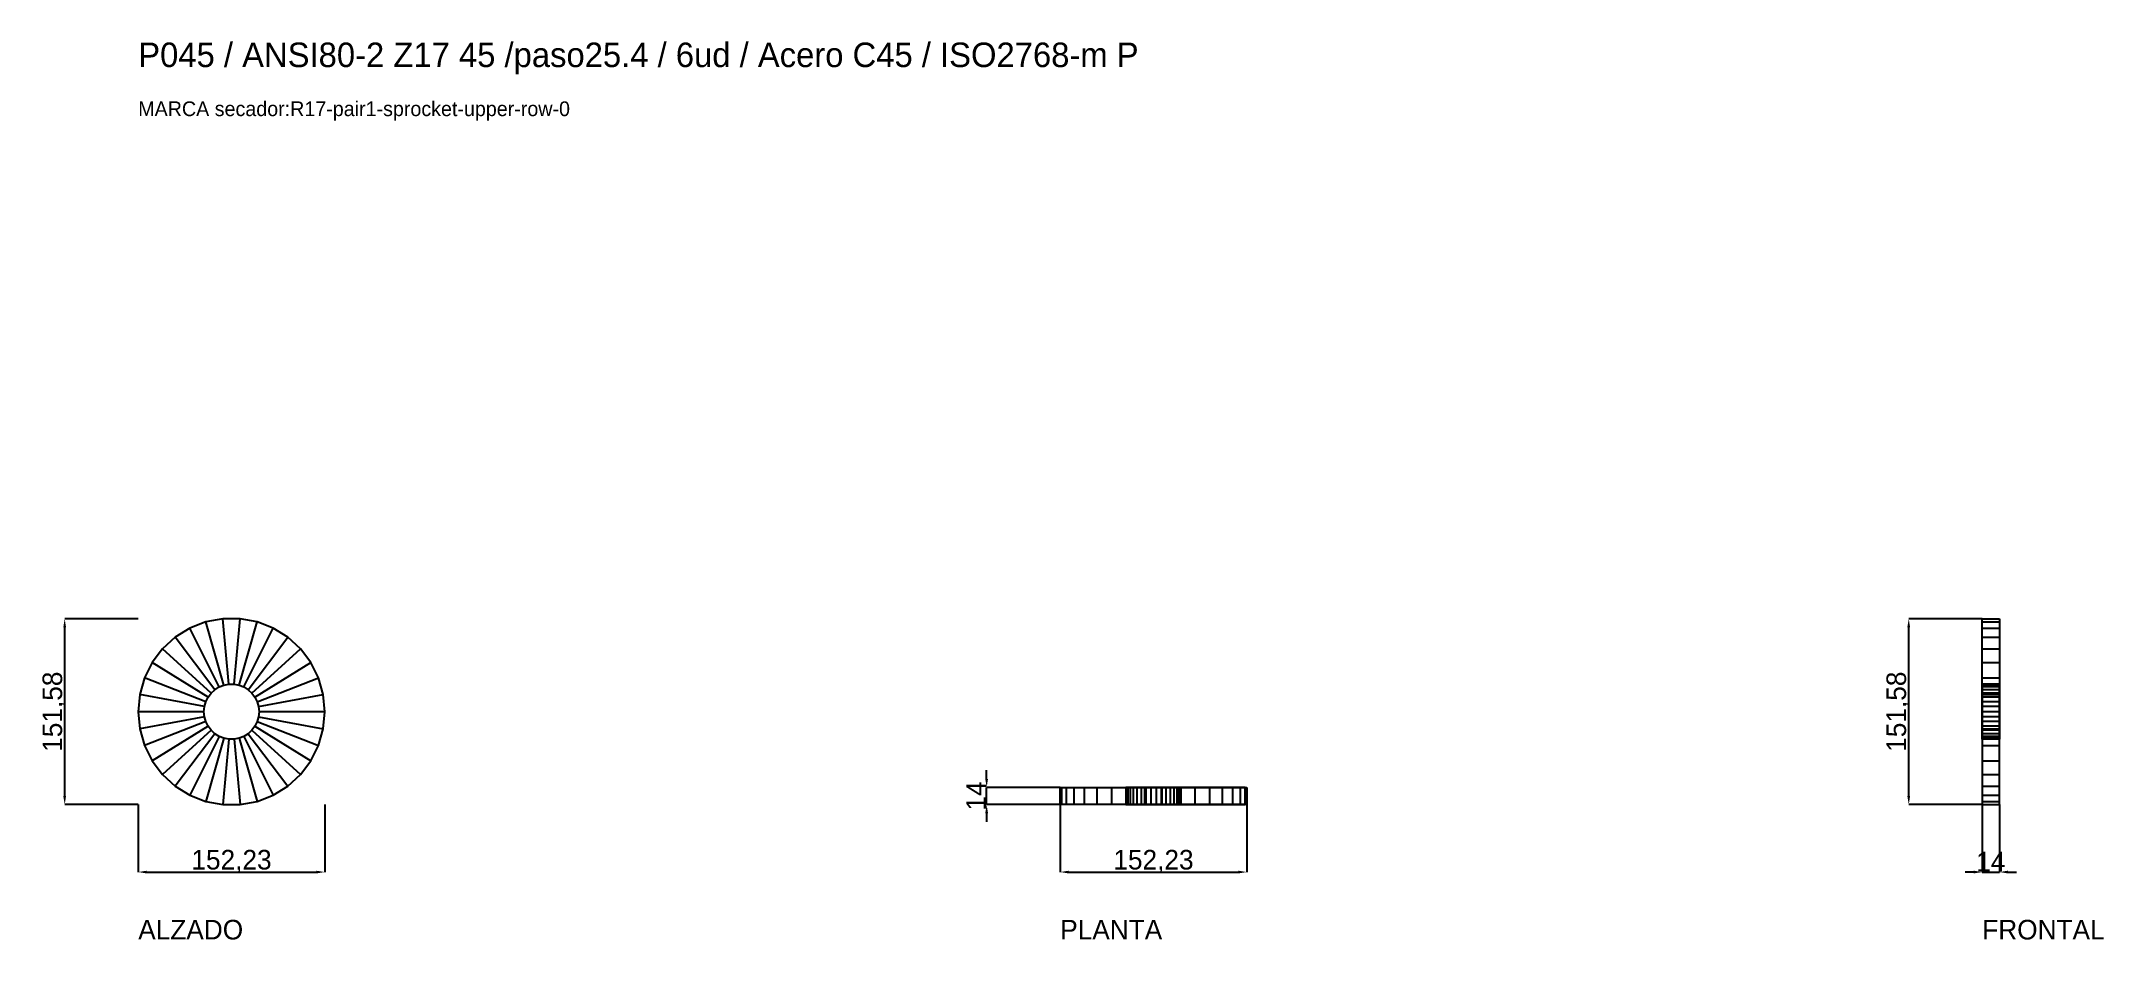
# Model space of a CAD drawing. Header units: millimetres. Extents: x -79 to 41330, y -75911 to 371.
# Drawn here: x -79 to 1604, y -60773 to -60040 of the extents above; entities that cross this region are included whole.
import ezdxf

# ---------------------------------------------------------------- set-up
doc = ezdxf.new("R2010")
doc.units = ezdxf.units.MM
for name, color, linetype in [('R17_COTAS_P', 1, 'Continuous'), ('R17_PIEZAS_P', 3, 'Continuous'), ('R17_TEXTOS', 7, 'Continuous')]:
    doc.layers.add(name, color=color, linetype=linetype)
doc.dimstyles.get("Standard").update_dxf_attribs({"dimtxt": 2.5, "dimasz": 2.5, "dimexe": 1.25, "dimexo": 0.625, "dimtad": 1, "dimcen": 2.5, "dimazin": 3, "dimtfac": 1, "dimtmove": 0, "dimatfit": 3})

msp = doc.modelspace()

# ---------------------------------------------------------------- texts
at = {"layer": 'R17_TEXTOS'}
for s, height, p in [('P045 / ANSI80-2 Z17 45 /paso25.4 / 6ud / Acero C45 / ISO2768-m P', 20, (0, -60060.695)), ('MARCA secador:R17-pair1-sprocket-upper-row-0', 12, (0, -60100.695)), ('ALZADO', 16, (0, -60772.277)), ('PLANTA', 16, (752.232, -60772.277)), ('FRONTAL', 16, (1504.463, -60772.277))]:
    msp.add_text(s, height=height, dxfattribs=at).set_placement(p)

# ---------------------------------------------------------------- blocks, each defined once
blk = doc.blocks.new('_CLOSEDFILLED')
at = {"color": 0, "linetype": 'BYBLOCK'}
blk.add_solid([(-1, 0.16), (0, 0), (-1, -0.16)], dxfattribs=at)
blk = doc.blocks.new('*D273')
for p, q in [((0, -60662.3), (0, -60717.3)), ((152.2, -60662.3), (152.2, -60717.3)), ((7, -60717.3), (145.2, -60717.3))]:
    blk.add_line(p, q)
at = {"layer": 'Defpoints'}
for p in [(0, -60662.3), (152.2, -60662.3), (0, -60717.3)]:
    blk.add_point(p, dxfattribs=at)
at = {"layer": 'R17_COTAS_P', "xscale": 7, "yscale": 7, "rotation": 180}
blk.add_blockref('_CLOSEDFILLED', (0, -60717.3), dxfattribs=at)
at = {"layer": 'R17_COTAS_P', "xscale": 7, "yscale": 7}
blk.add_blockref('_CLOSEDFILLED', (152.2, -60717.3), dxfattribs=at)
at = {"layer": 'R17_COTAS_P', "insert": (76.1, -60708.7), "char_height": 16, "attachment_point": 5}
blk.add_mtext('152,23', dxfattribs=at)
blk = doc.blocks.new('*D274')
for p, q in [((0, -60510.7), (-60, -60510.7)), ((-60, -60655.3), (-60, -60517.7)), ((0, -60662.3), (-60, -60662.3))]:
    blk.add_line(p, q)
at = {"layer": 'Defpoints'}
for p in [(0, -60510.7), (-60, -60662.3), (0, -60662.3)]:
    blk.add_point(p, dxfattribs=at)
at = {"layer": 'R17_COTAS_P', "xscale": 7, "yscale": 7}
for p, rotation in [((-60, -60510.7), 90), ((-60, -60662.3), 270)]:
    blk.add_blockref('_CLOSEDFILLED', p, dxfattribs=dict(at, rotation=rotation))
at = {"layer": 'R17_COTAS_P', "insert": (-68.6, -60586.5), "char_height": 16, "attachment_point": 5, "rotation": 90}
blk.add_mtext('151,58', dxfattribs=at)
blk = doc.blocks.new('*D275')
for p, q in [((752.2, -60662.3), (752.2, -60717.3)), ((904.5, -60662.3), (904.5, -60717.3)), ((759.2, -60717.3), (897.5, -60717.3))]:
    blk.add_line(p, q)
at = {"layer": 'Defpoints'}
for p in [(752.2, -60662.3), (904.5, -60662.3), (752.2, -60717.3)]:
    blk.add_point(p, dxfattribs=at)
at = {"layer": 'R17_COTAS_P', "xscale": 7, "yscale": 7, "rotation": 180}
blk.add_blockref('_CLOSEDFILLED', (752.2, -60717.3), dxfattribs=at)
at = {"layer": 'R17_COTAS_P', "xscale": 7, "yscale": 7}
blk.add_blockref('_CLOSEDFILLED', (904.5, -60717.3), dxfattribs=at)
at = {"layer": 'R17_COTAS_P', "insert": (828.3, -60708.7), "char_height": 16, "attachment_point": 5}
blk.add_mtext('152,23', dxfattribs=at)
blk = doc.blocks.new('*D276')
for p, q in [((692.2, -60641.3), (692.2, -60634.3)), ((752.2, -60648.3), (692.2, -60648.3)), ((692.2, -60662.3), (692.2, -60648.3)), ((752.2, -60662.3), (692.2, -60662.3)), ((692.2, -60669.3), (692.2, -60676.3))]:
    blk.add_line(p, q)
at = {"layer": 'Defpoints'}
for p in [(692.2, -60662.3), (752.2, -60648.3), (752.2, -60662.3)]:
    blk.add_point(p, dxfattribs=at)
at = {"layer": 'R17_COTAS_P', "xscale": 7, "yscale": 7}
for p, rotation in [((692.2, -60648.3), 270), ((692.2, -60662.3), 90)]:
    blk.add_blockref('_CLOSEDFILLED', p, dxfattribs=dict(at, rotation=rotation))
at = {"layer": 'R17_COTAS_P', "insert": (683.6, -60655.3), "char_height": 16, "attachment_point": 5, "rotation": 90}
blk.add_mtext('14', dxfattribs=at)
blk = doc.blocks.new('*D277')
for p, q in [((1504.5, -60662.3), (1504.5, -60717.3)), ((1518.5, -60662.3), (1518.5, -60717.3)), ((1497.5, -60717.3), (1490.5, -60717.3)), ((1504.5, -60717.3), (1518.5, -60717.3)), ((1525.5, -60717.3), (1532.5, -60717.3))]:
    blk.add_line(p, q)
at = {"layer": 'Defpoints'}
for p in [(1504.5, -60662.3), (1518.5, -60662.3), (1504.5, -60717.3)]:
    blk.add_point(p, dxfattribs=at)
at = {"layer": 'R17_COTAS_P', "xscale": 7, "yscale": 7}
blk.add_blockref('_CLOSEDFILLED', (1504.5, -60717.3), dxfattribs=at)
at = {"layer": 'R17_COTAS_P', "xscale": 7, "yscale": 7, "rotation": 180}
blk.add_blockref('_CLOSEDFILLED', (1518.5, -60717.3), dxfattribs=at)
at = {"layer": 'R17_COTAS_P', "insert": (1511.5, -60708.7), "char_height": 16, "attachment_point": 5}
blk.add_mtext('14', dxfattribs=at)
blk = doc.blocks.new('*D278')
for p, q in [((1504.5, -60510.7), (1444.5, -60510.7)), ((1444.5, -60655.3), (1444.5, -60517.7)), ((1504.5, -60662.3), (1444.5, -60662.3))]:
    blk.add_line(p, q)
at = {"layer": 'Defpoints'}
for p in [(1504.5, -60510.7), (1444.5, -60662.3), (1504.5, -60662.3)]:
    blk.add_point(p, dxfattribs=at)
at = {"layer": 'R17_COTAS_P', "xscale": 7, "yscale": 7}
for p, rotation in [((1444.5, -60510.7), 90), ((1444.5, -60662.3), 270)]:
    blk.add_blockref('_CLOSEDFILLED', p, dxfattribs=dict(at, rotation=rotation))
at = {"layer": 'R17_COTAS_P', "insert": (1435.8, -60586.5), "char_height": 16, "attachment_point": 5, "rotation": 90}
blk.add_mtext('151,58', dxfattribs=at)

# ---------------------------------------------------------------- dimensions: what is measured, and where the dimension line sits
at = {"layer": 'R17_COTAS_P'}
for base, p1, p2, picture, middle in [((-60, -60662.277), (0, -60662.277), (0, -60510.695), '*D274', (-68.625, -60586.486)), ((1444.463, -60662.277), (1504.463, -60662.277), (1504.463, -60510.695), '*D278', (1435.838, -60586.486)), ((692.232, -60662.277), (752.232, -60662.277), (752.232, -60648.277), '*D276', (683.607, -60655.277))]:
    dim = msp.add_linear_dim(base=base, p1=p1, p2=p2, angle=90, dimstyle='Standard', override={"dimtxt": 16, "dimasz": 7, "dimtad": 1, "dimdec": 2}, dxfattribs=at)
    dim.commit()
    dim.dimension.update_dxf_attribs({"geometry": picture, "text_midpoint": middle})
for base, p1, p2, picture, middle in [((0, -60717.277), (0, -60662.277), (152.232, -60662.277), '*D273', (76.116, -60708.652)), ((752.232, -60717.277), (752.232, -60662.277), (904.463, -60662.277), '*D275', (828.347, -60708.652)), ((1504.463, -60717.277), (1504.463, -60662.277), (1518.463, -60662.277), '*D277', (1511.463, -60708.652))]:
    dim = msp.add_linear_dim(base=base, p1=p1, p2=p2, dimstyle='Standard', override={"dimtxt": 16, "dimasz": 7, "dimtad": 1, "dimdec": 2}, dxfattribs=at)
    dim.commit()
    dim.dimension.update_dxf_attribs({"geometry": picture, "text_midpoint": middle})

# ---------------------------------------------------------------- linework, layer by layer
at = {"layer": 'R17_PIEZAS_P'}
for p, q in [((69.093, -60510.695), (55.286, -60513.276)), ((83.139, -60510.695), (69.093, -60510.695)), ((74.04, -60564.082), (69.093, -60510.695)), ((78.192, -60564.082), (83.139, -60510.695)), ((96.946, -60513.276), (83.139, -60510.695)), ((1504.463, -60513.276), (1504.463, -60510.695)), ((1504.463, -60510.695), (1518.463, -60510.695)), ((1504.463, -60564.082), (1504.463, -60510.695)), ((1518.463, -60510.695), (1518.463, -60513.276)), ((1518.463, -60510.695), (1518.463, -60564.082)), ((30.246, -60525.744), (19.866, -60535.207)), ((42.188, -60518.35), (30.246, -60525.744)), ((62.557, -60568.53), (30.246, -60525.744)), ((55.286, -60513.276), (42.188, -60518.35)), ((66.087, -60566.345), (42.188, -60518.35)), ((69.958, -60564.845), (55.286, -60513.276)), ((82.273, -60564.845), (96.946, -60513.276)), ((86.145, -60566.345), (110.044, -60518.35)), ((89.675, -60568.53), (121.986, -60525.744)), ((110.044, -60518.35), (96.946, -60513.276)), ((121.986, -60525.744), (110.044, -60518.35)), ((132.366, -60535.207), (121.986, -60525.744)), ((1504.463, -60518.35), (1504.463, -60513.276)), ((1504.463, -60513.276), (1518.463, -60513.276)), ((1504.463, -60564.845), (1504.463, -60513.276)), ((1504.463, -60525.744), (1504.463, -60518.35)), ((1504.463, -60518.35), (1518.463, -60518.35)), ((1504.463, -60566.345), (1504.463, -60518.35)), ((1504.463, -60535.207), (1504.463, -60525.744)), ((1504.463, -60525.744), (1518.463, -60525.744)), ((1504.463, -60568.53), (1504.463, -60525.744)), ((1518.463, -60513.276), (1518.463, -60518.35)), ((1518.463, -60513.276), (1518.463, -60564.845)), ((1518.463, -60518.35), (1518.463, -60525.744)), ((1518.463, -60518.35), (1518.463, -60566.345)), ((1518.463, -60525.744), (1518.463, -60535.207)), ((1518.463, -60525.744), (1518.463, -60568.53)), ((19.866, -60535.207), (11.401, -60546.416)), ((59.488, -60571.328), (19.866, -60535.207)), ((92.744, -60571.328), (132.366, -60535.207)), ((140.831, -60546.416), (132.366, -60535.207)), ((1504.463, -60546.416), (1504.463, -60535.207)), ((1504.463, -60535.207), (1518.463, -60535.207)), ((1504.463, -60571.328), (1504.463, -60535.207)), ((1518.463, -60535.207), (1518.463, -60546.416)), ((1518.463, -60535.207), (1518.463, -60571.328)), ((5.14, -60558.99), (1.296, -60572.5)), ((11.401, -60546.416), (5.14, -60558.99)), ((55.135, -60578.358), (5.14, -60558.99)), ((56.986, -60574.641), (11.401, -60546.416)), ((95.246, -60574.641), (140.831, -60546.416)), ((97.096, -60578.358), (147.092, -60558.99)), ((147.092, -60558.99), (140.831, -60546.416)), ((150.936, -60572.5), (147.092, -60558.99)), ((1504.463, -60558.99), (1504.463, -60546.416)), ((1504.463, -60546.416), (1518.463, -60546.416)), ((1504.463, -60574.641), (1504.463, -60546.416)), ((1504.463, -60572.5), (1504.463, -60558.99)), ((1504.463, -60558.99), (1518.463, -60558.99)), ((1504.463, -60578.358), (1504.463, -60558.99)), ((1518.463, -60546.416), (1518.463, -60558.99)), ((1518.463, -60546.416), (1518.463, -60574.641)), ((1518.463, -60558.99), (1518.463, -60572.5)), ((1518.463, -60558.99), (1518.463, -60578.358)), ((1.296, -60572.5), (0, -60586.486)), ((53.999, -60582.351), (1.296, -60572.5)), ((55.135, -60578.358), (56.986, -60574.641)), ((56.986, -60574.641), (59.488, -60571.328)), ((59.488, -60571.328), (62.557, -60568.53)), ((62.557, -60568.53), (66.087, -60566.345)), ((66.087, -60566.345), (69.958, -60564.845)), ((69.958, -60564.845), (74.04, -60564.082)), ((74.04, -60564.082), (78.192, -60564.082)), ((78.192, -60564.082), (82.273, -60564.845)), ((82.273, -60564.845), (86.145, -60566.345)), ((86.145, -60566.345), (89.675, -60568.53)), ((89.675, -60568.53), (92.744, -60571.328)), ((92.744, -60571.328), (95.246, -60574.641)), ((95.246, -60574.641), (97.096, -60578.358)), ((98.233, -60582.351), (150.936, -60572.5)), ((152.232, -60586.486), (150.936, -60572.5)), ((1504.463, -60564.082), (1504.463, -60564.845)), ((1518.463, -60564.082), (1504.463, -60564.082)), ((1504.463, -60564.845), (1504.463, -60566.345)), ((1518.463, -60564.845), (1504.463, -60564.845)), ((1504.463, -60566.345), (1504.463, -60568.53)), ((1518.463, -60566.345), (1504.463, -60566.345)), ((1504.463, -60568.53), (1504.463, -60571.328)), ((1518.463, -60568.53), (1504.463, -60568.53)), ((1504.463, -60571.328), (1504.463, -60574.641)), ((1518.463, -60571.328), (1504.463, -60571.328)), ((1504.463, -60586.486), (1504.463, -60572.5)), ((1504.463, -60572.5), (1518.463, -60572.5)), ((1504.463, -60582.351), (1504.463, -60572.5)), ((1504.463, -60574.641), (1504.463, -60578.358)), ((1518.463, -60574.641), (1504.463, -60574.641)), ((1518.463, -60564.845), (1518.463, -60564.082)), ((1518.463, -60566.345), (1518.463, -60564.845)), ((1518.463, -60568.53), (1518.463, -60566.345)), ((1518.463, -60571.328), (1518.463, -60568.53)), ((1518.463, -60574.641), (1518.463, -60571.328)), ((1518.463, -60572.5), (1518.463, -60586.486)), ((1518.463, -60572.5), (1518.463, -60582.351)), ((1518.463, -60578.358), (1518.463, -60574.641)), ((53.616, -60586.486), (0, -60586.486)), ((0, -60586.486), (1.296, -60600.472)), ((53.999, -60590.62), (1.296, -60600.472)), ((55.135, -60594.614), (5.14, -60613.982)), ((53.616, -60586.486), (53.999, -60582.351)), ((53.999, -60590.62), (53.616, -60586.486)), ((53.999, -60582.351), (55.135, -60578.358)), ((55.135, -60594.614), (53.999, -60590.62)), ((56.986, -60598.33), (55.135, -60594.614)), ((97.096, -60594.614), (95.246, -60598.33)), ((97.096, -60578.358), (98.233, -60582.351)), ((98.233, -60590.62), (97.096, -60594.614)), ((97.096, -60594.614), (147.092, -60613.982)), ((98.233, -60582.351), (98.616, -60586.486)), ((98.616, -60586.486), (98.233, -60590.62)), ((98.233, -60590.62), (150.936, -60600.472)), ((152.232, -60586.486), (98.616, -60586.486)), ((150.936, -60600.472), (152.232, -60586.486)), ((1504.463, -60578.358), (1504.463, -60582.351)), ((1518.463, -60578.358), (1504.463, -60578.358)), ((1504.463, -60582.351), (1504.463, -60586.486)), ((1518.463, -60582.351), (1504.463, -60582.351)), ((1518.463, -60586.486), (1504.463, -60586.486)), ((1504.463, -60586.486), (1504.463, -60600.472)), ((1504.463, -60590.62), (1504.463, -60586.486)), ((1518.463, -60590.62), (1504.463, -60590.62)), ((1504.463, -60590.62), (1504.463, -60600.472)), ((1504.463, -60594.614), (1504.463, -60590.62)), ((1518.463, -60594.614), (1504.463, -60594.614)), ((1504.463, -60594.614), (1504.463, -60613.982)), ((1504.463, -60598.33), (1504.463, -60594.614)), ((1518.463, -60582.351), (1518.463, -60578.358)), ((1518.463, -60586.486), (1518.463, -60582.351)), ((1518.463, -60600.472), (1518.463, -60586.486)), ((1518.463, -60586.486), (1518.463, -60590.62)), ((1518.463, -60600.472), (1518.463, -60590.62)), ((1518.463, -60590.62), (1518.463, -60594.614)), ((1518.463, -60613.982), (1518.463, -60594.614)), ((1518.463, -60594.614), (1518.463, -60598.33)), ((1.296, -60600.472), (5.14, -60613.982)), ((56.986, -60598.33), (11.401, -60626.556)), ((59.488, -60601.644), (19.866, -60637.765)), ((62.557, -60604.441), (30.246, -60647.227)), ((66.087, -60606.627), (42.188, -60654.622)), ((69.958, -60608.127), (55.286, -60659.696)), ((59.488, -60601.644), (56.986, -60598.33)), ((62.557, -60604.441), (59.488, -60601.644)), ((66.087, -60606.627), (62.557, -60604.441)), ((69.958, -60608.127), (66.087, -60606.627)), ((74.04, -60608.89), (69.093, -60662.277)), ((74.04, -60608.89), (69.958, -60608.127)), ((78.192, -60608.89), (74.04, -60608.89)), ((82.273, -60608.127), (78.192, -60608.89)), ((78.192, -60608.89), (83.139, -60662.277)), ((86.145, -60606.627), (82.273, -60608.127)), ((82.273, -60608.127), (96.946, -60659.696)), ((89.675, -60604.441), (86.145, -60606.627)), ((86.145, -60606.627), (110.044, -60654.622)), ((92.744, -60601.644), (89.675, -60604.441)), ((89.675, -60604.441), (121.986, -60647.227)), ((95.246, -60598.33), (92.744, -60601.644)), ((92.744, -60601.644), (132.366, -60637.765)), ((95.246, -60598.33), (140.831, -60626.556)), ((147.092, -60613.982), (150.936, -60600.472)), ((1518.463, -60598.33), (1504.463, -60598.33)), ((1504.463, -60598.33), (1504.463, -60626.556)), ((1504.463, -60601.644), (1504.463, -60598.33)), ((1504.463, -60600.472), (1518.463, -60600.472)), ((1504.463, -60600.472), (1504.463, -60613.982)), ((1518.463, -60601.644), (1504.463, -60601.644)), ((1504.463, -60601.644), (1504.463, -60637.765)), ((1504.463, -60604.441), (1504.463, -60601.644)), ((1518.463, -60604.441), (1504.463, -60604.441)), ((1504.463, -60604.441), (1504.463, -60647.227)), ((1504.463, -60606.627), (1504.463, -60604.441)), ((1518.463, -60606.627), (1504.463, -60606.627)), ((1504.463, -60606.627), (1504.463, -60654.622)), ((1504.463, -60608.127), (1504.463, -60606.627)), ((1518.463, -60608.127), (1504.463, -60608.127)), ((1504.463, -60608.127), (1504.463, -60659.696)), ((1504.463, -60608.89), (1504.463, -60608.127)), ((1518.463, -60608.89), (1504.463, -60608.89)), ((1504.463, -60608.89), (1504.463, -60662.277)), ((1518.463, -60626.556), (1518.463, -60598.33)), ((1518.463, -60598.33), (1518.463, -60601.644)), ((1518.463, -60613.982), (1518.463, -60600.472)), ((1518.463, -60637.765), (1518.463, -60601.644)), ((1518.463, -60601.644), (1518.463, -60604.441)), ((1518.463, -60647.227), (1518.463, -60604.441)), ((1518.463, -60604.441), (1518.463, -60606.627)), ((1518.463, -60654.622), (1518.463, -60606.627)), ((1518.463, -60606.627), (1518.463, -60608.127)), ((1518.463, -60659.696), (1518.463, -60608.127)), ((1518.463, -60608.127), (1518.463, -60608.89)), ((1518.463, -60662.277), (1518.463, -60608.89)), ((5.14, -60613.982), (11.401, -60626.556)), ((11.401, -60626.556), (19.866, -60637.765)), ((132.366, -60637.765), (140.831, -60626.556)), ((140.831, -60626.556), (147.092, -60613.982)), ((1504.463, -60613.982), (1518.463, -60613.982)), ((1504.463, -60613.982), (1504.463, -60626.556)), ((1504.463, -60626.556), (1518.463, -60626.556)), ((1504.463, -60626.556), (1504.463, -60637.765)), ((1518.463, -60626.556), (1518.463, -60613.982)), ((1518.463, -60637.765), (1518.463, -60626.556)), ((19.866, -60637.765), (30.246, -60647.227)), ((121.986, -60647.227), (132.366, -60637.765)), ((1504.463, -60637.765), (1518.463, -60637.765)), ((1504.463, -60637.765), (1504.463, -60647.227)), ((1518.463, -60647.227), (1518.463, -60637.765)), ((30.246, -60647.227), (42.188, -60654.622)), ((42.188, -60654.622), (55.286, -60659.696)), ((55.286, -60659.696), (69.093, -60662.277)), ((69.093, -60662.277), (83.139, -60662.277)), ((83.139, -60662.277), (96.946, -60659.696)), ((96.946, -60659.696), (110.044, -60654.622)), ((110.044, -60654.622), (121.986, -60647.227)), ((752.232, -60662.277), (752.232, -60648.277)), ((752.232, -60648.277), (753.528, -60648.277)), ((752.232, -60648.277), (805.847, -60648.277)), ((753.528, -60662.277), (752.232, -60662.277)), ((805.847, -60662.277), (752.232, -60662.277)), ((753.528, -60662.277), (753.528, -60648.277)), ((753.528, -60648.277), (757.372, -60648.277)), ((753.528, -60648.277), (806.231, -60648.277)), ((757.372, -60662.277), (753.528, -60662.277)), ((806.231, -60662.277), (753.528, -60662.277)), ((757.372, -60662.277), (757.372, -60648.277)), ((757.372, -60648.277), (763.633, -60648.277)), ((757.372, -60648.277), (807.367, -60648.277)), ((763.633, -60662.277), (757.372, -60662.277)), ((807.367, -60662.277), (757.372, -60662.277)), ((763.633, -60662.277), (763.633, -60648.277)), ((763.633, -60648.277), (772.097, -60648.277)), ((763.633, -60648.277), (809.218, -60648.277)), ((772.097, -60662.277), (763.633, -60662.277)), ((809.218, -60662.277), (763.633, -60662.277)), ((772.097, -60662.277), (772.097, -60648.277)), ((772.097, -60648.277), (782.477, -60648.277)), ((772.097, -60648.277), (811.72, -60648.277)), ((782.477, -60662.277), (772.097, -60662.277)), ((811.72, -60662.277), (772.097, -60662.277)), ((782.477, -60662.277), (782.477, -60648.277)), ((782.477, -60648.277), (794.42, -60648.277)), ((782.477, -60648.277), (814.788, -60648.277)), ((794.42, -60662.277), (782.477, -60662.277)), ((814.788, -60662.277), (782.477, -60662.277)), ((794.42, -60662.277), (794.42, -60648.277)), ((794.42, -60648.277), (807.517, -60648.277)), ((794.42, -60648.277), (818.318, -60648.277)), ((807.517, -60662.277), (794.42, -60662.277)), ((818.318, -60662.277), (794.42, -60662.277)), ((806.231, -60648.277), (805.847, -60648.277)), ((805.847, -60648.277), (805.847, -60662.277)), ((805.847, -60662.277), (806.231, -60662.277)), ((807.367, -60648.277), (806.231, -60648.277)), ((806.231, -60648.277), (806.231, -60662.277)), ((806.231, -60662.277), (807.367, -60662.277)), ((809.218, -60648.277), (807.367, -60648.277)), ((807.367, -60648.277), (807.367, -60662.277)), ((807.367, -60662.277), (809.218, -60662.277)), ((807.517, -60662.277), (807.517, -60648.277)), ((807.517, -60648.277), (821.324, -60648.277)), ((807.517, -60648.277), (822.19, -60648.277)), ((821.324, -60662.277), (807.517, -60662.277)), ((822.19, -60662.277), (807.517, -60662.277)), ((811.72, -60648.277), (809.218, -60648.277)), ((809.218, -60648.277), (809.218, -60662.277)), ((809.218, -60662.277), (811.72, -60662.277)), ((814.788, -60648.277), (811.72, -60648.277)), ((811.72, -60648.277), (811.72, -60662.277)), ((811.72, -60662.277), (814.788, -60662.277)), ((818.318, -60648.277), (814.788, -60648.277)), ((814.788, -60648.277), (814.788, -60662.277)), ((814.788, -60662.277), (818.318, -60662.277)), ((822.19, -60648.277), (818.318, -60648.277)), ((818.318, -60648.277), (818.318, -60662.277)), ((818.318, -60662.277), (822.19, -60662.277)), ((821.324, -60662.277), (821.324, -60648.277)), ((821.324, -60648.277), (835.371, -60648.277)), ((821.324, -60648.277), (826.271, -60648.277)), ((835.371, -60662.277), (821.324, -60662.277)), ((826.271, -60662.277), (821.324, -60662.277)), ((826.271, -60648.277), (822.19, -60648.277)), ((822.19, -60648.277), (822.19, -60662.277)), ((822.19, -60662.277), (826.271, -60662.277)), ((830.424, -60648.277), (826.271, -60648.277)), ((826.271, -60648.277), (826.271, -60662.277)), ((826.271, -60662.277), (830.424, -60662.277)), ((834.505, -60648.277), (830.424, -60648.277)), ((830.424, -60648.277), (830.424, -60662.277)), ((835.371, -60648.277), (830.424, -60648.277)), ((830.424, -60662.277), (834.505, -60662.277)), ((830.424, -60662.277), (835.371, -60662.277)), ((838.377, -60648.277), (834.505, -60648.277)), ((834.505, -60648.277), (834.505, -60662.277)), ((849.178, -60648.277), (834.505, -60648.277)), ((834.505, -60662.277), (838.377, -60662.277)), ((834.505, -60662.277), (849.178, -60662.277)), ((835.371, -60662.277), (835.371, -60648.277)), ((835.371, -60648.277), (849.178, -60648.277)), ((849.178, -60662.277), (835.371, -60662.277)), ((841.907, -60648.277), (838.377, -60648.277)), ((838.377, -60648.277), (838.377, -60662.277)), ((862.275, -60648.277), (838.377, -60648.277)), ((838.377, -60662.277), (841.907, -60662.277)), ((838.377, -60662.277), (862.275, -60662.277)), ((844.975, -60648.277), (841.907, -60648.277)), ((841.907, -60648.277), (841.907, -60662.277)), ((874.218, -60648.277), (841.907, -60648.277)), ((841.907, -60662.277), (844.975, -60662.277)), ((841.907, -60662.277), (874.218, -60662.277)), ((847.477, -60648.277), (844.975, -60648.277)), ((844.975, -60648.277), (844.975, -60662.277)), ((884.598, -60648.277), (844.975, -60648.277)), ((844.975, -60662.277), (847.477, -60662.277)), ((844.975, -60662.277), (884.598, -60662.277)), ((849.328, -60648.277), (847.477, -60648.277)), ((847.477, -60648.277), (847.477, -60662.277)), ((893.062, -60648.277), (847.477, -60648.277)), ((847.477, -60662.277), (849.328, -60662.277)), ((847.477, -60662.277), (893.062, -60662.277)), ((849.178, -60662.277), (849.178, -60648.277)), ((849.178, -60648.277), (862.275, -60648.277)), ((862.275, -60662.277), (849.178, -60662.277)), ((850.464, -60648.277), (849.328, -60648.277)), ((849.328, -60648.277), (849.328, -60662.277)), ((899.323, -60648.277), (849.328, -60648.277)), ((849.328, -60662.277), (850.464, -60662.277)), ((849.328, -60662.277), (899.323, -60662.277)), ((850.847, -60648.277), (850.464, -60648.277)), ((850.464, -60648.277), (850.464, -60662.277)), ((903.167, -60648.277), (850.464, -60648.277)), ((850.464, -60662.277), (850.847, -60662.277)), ((850.464, -60662.277), (903.167, -60662.277)), ((850.847, -60662.277), (850.847, -60648.277)), ((850.847, -60648.277), (904.463, -60648.277)), ((904.463, -60662.277), (850.847, -60662.277)), ((862.275, -60662.277), (862.275, -60648.277)), ((862.275, -60648.277), (874.218, -60648.277)), ((874.218, -60662.277), (862.275, -60662.277)), ((874.218, -60662.277), (874.218, -60648.277)), ((874.218, -60648.277), (884.598, -60648.277)), ((884.598, -60662.277), (874.218, -60662.277)), ((884.598, -60662.277), (884.598, -60648.277)), ((884.598, -60648.277), (893.062, -60648.277)), ((893.062, -60662.277), (884.598, -60662.277)), ((893.062, -60662.277), (893.062, -60648.277)), ((893.062, -60648.277), (899.323, -60648.277)), ((899.323, -60662.277), (893.062, -60662.277)), ((899.323, -60662.277), (899.323, -60648.277)), ((899.323, -60648.277), (903.167, -60648.277)), ((903.167, -60662.277), (899.323, -60662.277)), ((903.167, -60662.277), (903.167, -60648.277)), ((903.167, -60648.277), (904.463, -60648.277)), ((904.463, -60662.277), (903.167, -60662.277)), ((904.463, -60648.277), (904.463, -60662.277)), ((1504.463, -60647.227), (1518.463, -60647.227)), ((1504.463, -60647.227), (1504.463, -60654.622)), ((1504.463, -60654.622), (1518.463, -60654.622)), ((1504.463, -60654.622), (1504.463, -60659.696)), ((1504.463, -60659.696), (1518.463, -60659.696)), ((1504.463, -60659.696), (1504.463, -60662.277)), ((1504.463, -60662.277), (1518.463, -60662.277)), ((1518.463, -60654.622), (1518.463, -60647.227)), ((1518.463, -60659.696), (1518.463, -60654.622)), ((1518.463, -60662.277), (1518.463, -60659.696))]:
    msp.add_line(p, q, dxfattribs=at)

msp.set_redraw_order([(e.dxf.handle, doc.entitydb.next_handle()) for e in msp.query("TEXT MTEXT ATTDEF DIMENSION ARC_DIMENSION")])  # texts and dimensions are drawn at this point

doc.saveas('drawing.dxf')
